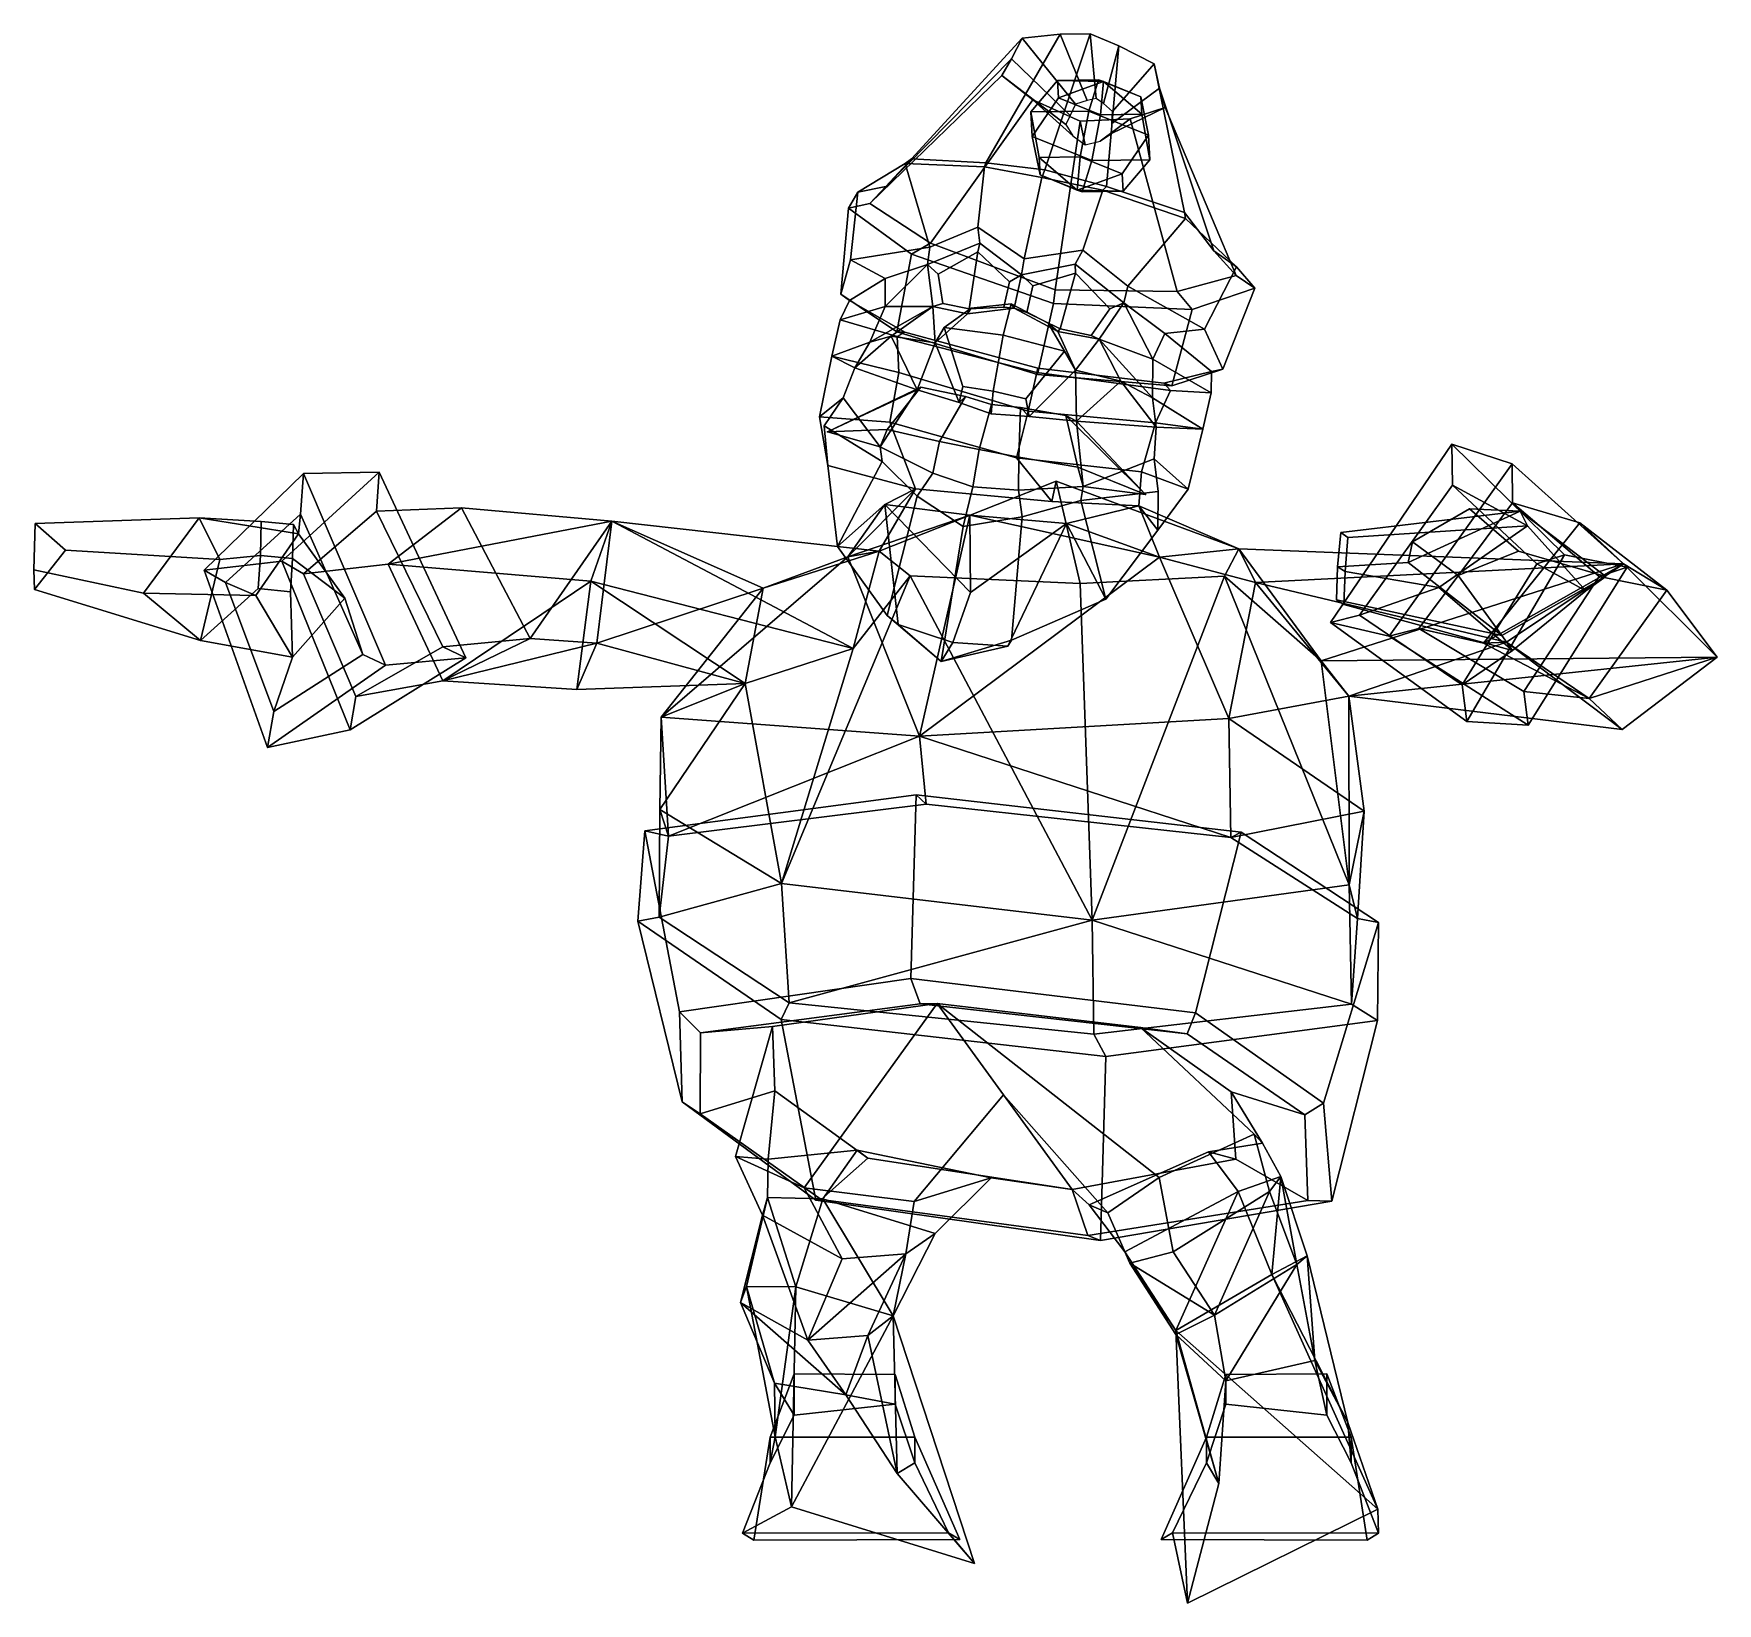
# Model space of a CAD drawing. Extents: x -351 to 198, y -174 to 338.
import ezdxf

# ---------------------------------------------------------------- set-up
doc = ezdxf.new("R2010")
doc.units = 0

msp = doc.modelspace()

# ---------------------------------------------------------------- linework, layer by layer
for p in [(-92.332016, 208.155029, 51.375587), (11.2476, 187.804565, 62.014336)]:
    msp.add_point(p)
for points in [[(-73.337433, 288.187195, -1.722716), (-64.966446, 297.141205, 25.870998), (-28.865824, 336.539856, -15.606286), (-32.373615, 329.734467, -21.731676)], [(-64.966446, 297.141205, 25.870998), (-40.799061, 295.909302, 41.114895), (-16.576694, 337.763367, -11.544772), (-28.865824, 336.539856, -15.606286)], [(-21.554714, 293.559174, 50.554615), (-6.751785, 337.955994, -8.901928), (-16.576694, 337.763367, -11.544772), (-40.799061, 295.909302, 41.114895)], [(-11.539019, 315.007568, -68.133652), (-13.214266, 311.287384, -66.577103), (-32.373615, 329.734467, -21.731676), (-28.865824, 336.539856, -15.606286)], [(-7.76163, 316.230957, -68.58477), (-11.539019, 315.007568, -68.133652), (-28.865824, 336.539856, -15.606286), (-16.576694, 337.763367, -11.544772)], [(-21.554714, 293.559174, 50.554615), (-1.385001, 288.165558, 45.163143), (2.596991, 333.994934, -9.574998), (-6.751785, 337.955994, -8.901928)], [(-4.814329, 316.798859, -68.771706), (-7.76163, 316.230957, -68.58477), (-16.576694, 337.763367, -11.544772), (-6.751785, 337.955994, -8.901928)], [(-4.814329, 316.798859, -68.771706), (-6.751785, 337.955994, -8.901928), (2.596991, 333.994934, -9.574998), (-2.393108, 315.175293, -68.033081)], [(-78.601654, 282.574646, -24.987961), (-73.337433, 288.187195, -1.722716), (-32.373615, 329.734467, -21.731676), (-35.49361, 324.302002, -26.702517)], [(-13.214266, 311.287384, -66.577103), (-14.646918, 308.30249, -65.329887), (-35.49361, 324.302002, -26.702517), (-32.373615, 329.734467, -21.731676)], [(-2.393108, 315.175293, -68.033081), (2.596991, 333.994934, -9.574998), (14.070262, 328.101105, -11.195322), (0.482838, 312.643646, -66.898247)], [(23.964121, 279.668854, 35.005131), (14.070262, 328.101105, -11.195322), (2.596991, 333.994934, -9.574998), (-1.385001, 288.165558, 45.163143)], [(-58.81675, 269.690796, -42.998783), (-78.601654, 282.574646, -24.987961), (-35.49361, 324.302002, -26.702517), (-25.482622, 316.424652, -30.219833)], [(-14.646918, 308.30249, -65.329887), (-12.390406, 304.665619, -63.734879), (-25.482622, 316.424652, -30.219833), (-35.49361, 324.302002, -26.702517)], [(0.482838, 312.643646, -66.898247), (14.070262, 328.101105, -11.195322), (15.897648, 320.247101, -16.772612), (0.30141, 308.6297, -65.188194)], [(33.599976, 267.177002, 9.260915), (15.897648, 320.247101, -16.772612), (14.070262, 328.101105, -11.195322), (23.964121, 279.668854, 35.005131)], [(-7.137309, 312.737427, -53.837887), (-3.98502, 322.908691, -65.048035), (-17.375668, 322.719574, -73.477608), (-26.074564, 312.470001, -65.759079)], [(-26.074564, 312.470001, -65.759079), (-17.375668, 322.719574, -73.477608), (-17.051886, 317.011505, -87.551338), (-25.616665, 304.397522, -85.662422)], [(-3.98502, 322.908691, -65.048035), (-2.411069, 322.393036, -81.350502), (-17.375668, 322.719574, -73.477608)], [(-17.375668, 322.719574, -73.477608), (-2.411069, 322.393036, -81.350502), (-17.051886, 317.011505, -87.551338)], [(-2.411069, 322.393036, -81.350502), (-3.337455, 311.492523, -93.195557), (-17.051886, 317.011505, -87.551338)], [(-7.137309, 312.737427, -53.837887), (12.257839, 304.932434, -61.81992), (9.729441, 317.389709, -70.6922), (-3.98502, 322.908691, -65.048035)], [(-3.98502, 322.908691, -65.048035), (9.729441, 317.389709, -70.6922), (-2.411069, 322.393036, -81.350502)], [(-2.411069, 322.393036, -81.350502), (10.053223, 311.681641, -84.76593), (-3.337455, 311.492523, -93.195557)], [(9.729441, 317.389709, -70.6922), (10.053223, 311.681641, -84.76593), (-2.411069, 322.393036, -81.350502)], [(0.30141, 308.6297, -65.188194), (15.897648, 320.247101, -16.772612), (17.662165, 313.854645, -21.24165), (0.236393, 305.375885, -63.80043)], [(40.824158, 259.11084, -12.721636), (17.662165, 313.854645, -21.24165), (15.897648, 320.247101, -16.772612), (33.599976, 267.177002, 9.260915)], [(-18.161835, 254.440002, -57.308323), (-58.81675, 269.690796, -42.998783), (-25.482622, 316.424652, -30.219833), (-10.024564, 309.405151, -31.694242)], [(-17.051886, 317.011505, -87.551338), (-3.337455, 311.492523, -93.195557), (-6.221514, 296.592529, -93.644485), (-25.616665, 304.397522, -85.662422)], [(-12.390406, 304.665619, -63.734879), (-8.430415, 301.735718, -62.409641), (-10.024564, 309.405151, -31.694242), (-25.482622, 316.424652, -30.219833)], [(0.236393, 305.375885, -63.80043), (17.662165, 313.854645, -21.24165), (6.326144, 310.172882, -26.952015), (-3.484134, 302.914337, -62.819641)], [(21.594046, 253.892334, -34.739723), (6.326144, 310.172882, -26.952015), (17.662165, 313.854645, -21.24165), (40.824158, 259.11084, -12.721636)], [(12.257839, 304.932434, -61.81992), (12.715738, 296.859955, -81.723259), (10.053223, 311.681641, -84.76593), (9.729441, 317.389709, -70.6922)], [(-7.137309, 312.737427, -53.837887), (-26.074564, 312.470001, -65.759079), (-23.412016, 297.648315, -62.716351), (-10.021367, 297.837433, -54.286781)], [(-26.074564, 312.470001, -65.759079), (-25.616665, 304.397522, -85.662422), (-23.088234, 291.940247, -76.790085), (-23.412016, 297.648315, -62.716351)], [(-18.161835, 254.440002, -57.308323), (-10.024564, 309.405151, -31.694242), (6.326144, 310.172882, -26.952015), (21.594046, 253.892334, -34.739723)], [(-3.484134, 302.914337, -62.819641), (6.326144, 310.172882, -26.952015), (-10.024564, 309.405151, -31.694242), (-8.430415, 301.735718, -62.409641)], [(-7.137309, 312.737427, -53.837887), (-10.021367, 297.837433, -54.286781), (3.693092, 292.318481, -59.930943), (12.257839, 304.932434, -61.81992)], [(10.053223, 311.681641, -84.76593), (12.715738, 296.859955, -81.723259), (-6.221514, 296.592529, -93.644485), (-3.337455, 311.492523, -93.195557)], [(-23.088234, 291.940247, -76.790085), (-25.616665, 304.397522, -85.662422), (-6.221514, 296.592529, -93.644485), (-9.373802, 286.421265, -82.434303)], [(12.257839, 304.932434, -61.81992), (3.693092, 292.318481, -59.930943), (4.016874, 286.610382, -74.004677), (12.715738, 296.859955, -81.723259)], [(-67.058762, 295.641266, 30.734688), (-64.966446, 297.141205, 25.870998), (-73.337433, 288.187195, -1.722716), (-82.500626, 286.261871, -0.611855)], [(-41.204933, 294.531067, 46.383873), (-40.799061, 295.909302, 41.114895), (-64.966446, 297.141205, 25.870998), (-67.058762, 295.641266, 30.734688)], [(-10.021367, 297.837433, -54.286781), (-23.412016, 297.648315, -62.716351), (-10.947765, 286.93692, -66.131783)], [(-23.412016, 297.648315, -62.716351), (-23.088234, 291.940247, -76.790085), (-10.947765, 286.93692, -66.131783)], [(-10.021367, 297.837433, -54.286781), (-10.947765, 286.93692, -66.131783), (3.693092, 292.318481, -59.930943)], [(4.016874, 286.610382, -74.004677), (-9.373802, 286.421265, -82.434303), (-6.221514, 296.592529, -93.644485), (12.715738, 296.859955, -81.723259)], [(-59.057095, 268.358337, 42.116951), (-67.058762, 295.641266, 30.734688), (-82.500626, 286.261871, -0.611855), (-84.882195, 264.282776, 21.701817)], [(-43.344635, 274.932953, 53.702892), (-41.204933, 294.531067, 46.383873), (-67.058762, 295.641266, 30.734688), (-59.057095, 268.358337, 42.116951)], [(-28.311352, 264.527893, 60.804852), (-22.466852, 291.036957, 54.610619), (-41.204933, 294.531067, 46.383873), (-43.344635, 274.932953, 53.702892)], [(-22.466852, 291.036957, 54.610619), (-21.554714, 293.559174, 50.554615), (-40.799061, 295.909302, 41.114895), (-41.204933, 294.531067, 46.383873)], [(-28.311352, 264.527893, 60.804852), (-9.160269, 267.446655, 57.40926), (-2.565011, 286.939423, 50.352612), (-22.466852, 291.036957, 54.610619)], [(-10.947765, 286.93692, -66.131783), (-23.088234, 291.940247, -76.790085), (-9.373802, 286.421265, -82.434303)], [(-22.466852, 291.036957, 54.610619), (-2.565011, 286.939423, 50.352612), (-1.385001, 288.165558, 45.163143), (-21.554714, 293.559174, 50.554615)], [(3.693092, 292.318481, -59.930943), (-10.947765, 286.93692, -66.131783), (4.016874, 286.610382, -74.004677)], [(-84.882195, 264.282776, 21.701817), (-82.500626, 286.261871, -0.611855), (-85.569832, 281.059692, -26.719252), (-88.05323, 253.085754, -15.367043)], [(-82.500626, 286.261871, -0.611855), (-73.337433, 288.187195, -1.722716), (-78.601654, 282.574646, -24.987961), (-85.569832, 281.059692, -26.719252)], [(-10.947765, 286.93692, -66.131783), (-9.373802, 286.421265, -82.434303), (4.016874, 286.610382, -74.004677)], [(-9.160269, 267.446655, 57.40926), (5.515789, 255.67157, 48.749294), (24.346308, 277.682739, 40.122978), (-2.565011, 286.939423, 50.352612)], [(-2.565011, 286.939423, 50.352612), (24.346308, 277.682739, 40.122978), (23.964121, 279.668854, 35.005131), (-1.385001, 288.165558, 45.163143)], [(-88.05323, 253.085754, -15.367043), (-85.569832, 281.059692, -26.719252), (-64.954819, 266.064514, -46.416515), (-69.766449, 240.778412, -38.83107)], [(-85.569832, 281.059692, -26.719252), (-78.601654, 282.574646, -24.987961), (-58.81675, 269.690796, -42.998783), (-64.954819, 266.064514, -46.416515)], [(-43.344635, 274.932953, 53.702892), (-59.057095, 268.358337, 42.116951), (-59.782196, 262.750885, 41.427963), (-42.729572, 269.723694, 53.707825)], [(-28.311352, 264.527893, 60.804852), (-43.344635, 274.932953, 53.702892), (-42.729572, 269.723694, 53.707825), (-29.107969, 259.404907, 58.76125)], [(5.515789, 255.67157, 48.749294), (30.523535, 241.608826, 33.555237), (40.966003, 262.00415, 12.069506), (24.346308, 277.682739, 40.122978)], [(24.346308, 277.682739, 40.122978), (40.966003, 262.00415, 12.069506), (33.599976, 267.177002, 9.260915), (23.964121, 279.668854, 35.005131)], [(-64.954819, 266.064514, -46.416515), (-58.81675, 269.690796, -42.998783), (-18.161835, 254.440002, -57.308323), (-18.648983, 250.025208, -61.010292)], [(-43.338749, 266.886688, 51.578842), (-42.729572, 269.723694, 53.707825), (-59.782196, 262.750885, 41.427963), (-56.254013, 259.586243, 41.925453)], [(-43.338749, 266.886688, 51.578842), (-33.011738, 257.067657, 55.828167), (-29.107969, 259.404907, 58.76125), (-42.729572, 269.723694, 53.707825)], [(-84.882195, 264.282776, 21.701817), (-88.05323, 253.085754, -15.367043), (-85.17852, 250.972717, -13.771101), (-73.615959, 258.159851, 24.056665)], [(-73.615959, 258.159851, 24.056665), (-59.782196, 262.750885, 41.427963), (-59.057095, 268.358337, 42.116951), (-84.882195, 264.282776, 21.701817)], [(-69.766449, 240.778412, -38.83107), (-64.954819, 266.064514, -46.416515), (-18.648983, 250.025208, -61.010292), (-23.944118, 226.889465, -53.711967)], [(-46.201881, 248.304199, 53.057621), (-43.338749, 266.886688, 51.578842), (-56.254013, 259.586243, 41.925453), (-54.73737, 249.97052, 46.882824)], [(-33.011738, 257.067657, 55.828167), (-43.338749, 266.886688, 51.578842), (-46.201881, 248.304199, 53.057621), (-34.880215, 248.785004, 58.176235)], [(-28.311352, 264.527893, 60.804852), (-29.107969, 259.404907, 58.76125), (-11.667552, 262.843323, 57.057045), (-9.160269, 267.446655, 57.40926)], [(-9.160269, 267.446655, 57.40926), (-11.667552, 262.843323, 57.057045), (4.207668, 250.17868, 48.000416), (5.515789, 255.67157, 48.749294)], [(40.966003, 262.00415, 12.069506), (46.911026, 255.030945, -13.112033), (40.824158, 259.11084, -12.721636), (33.599976, 267.177002, 9.260915)], [(-73.615959, 258.159851, 24.056665), (-85.17852, 250.972717, -13.771101), (-88.215004, 244.650238, -11.605642), (-73.562584, 249.047058, 26.17366)], [(-73.562584, 249.047058, 26.17366), (-59.782196, 262.750885, 41.427963), (-73.615959, 258.159851, 24.056665)], [(-57.994396, 249.013092, 47.89732), (-59.782196, 262.750885, 41.427963), (-73.562584, 249.047058, 26.17366)], [(-54.73737, 249.97052, 46.882824), (-56.254013, 259.586243, 41.925453), (-59.782196, 262.750885, 41.427963), (-57.994396, 249.013092, 47.89732)], [(-34.880215, 248.785004, 58.176235), (-31.567245, 248.469666, 61.787308), (-29.107969, 259.404907, 58.76125), (-33.011738, 257.067657, 55.828167)], [(-27.366165, 247.117737, 59.378494), (-25.407772, 255.72113, 56.768532), (-29.107969, 259.404907, 58.76125), (-31.567245, 248.469666, 61.787308)], [(-11.478215, 259.919922, 54.777809), (-11.667552, 262.843323, 57.057045), (-29.107969, 259.404907, 58.76125), (-25.407772, 255.72113, 56.768532)], [(-25.407772, 255.72113, 56.768532), (-27.366165, 247.117737, 59.378494), (-16.504278, 241.76535, 55.587177), (-11.478215, 259.919922, 54.777809)], [(-16.504278, 241.76535, 55.587177), (-6.3747, 239.609741, 50.11594), (-0.323321, 248.264038, 45.128464), (-11.478215, 259.919922, 54.777809)], [(-11.478215, 259.919922, 54.777809), (-0.323321, 248.264038, 45.128464), (4.207668, 250.17868, 48.000416), (-11.667552, 262.843323, 57.057045)], [(46.911026, 255.030945, -13.112033), (26.468023, 248.102509, -37.026398), (21.594046, 253.892334, -34.739723), (40.824158, 259.11084, -12.721636)], [(30.523535, 241.608826, 33.555237), (36.461784, 228.62207, -2.578003), (46.911026, 255.030945, -13.112033), (40.966003, 262.00415, 12.069506)], [(-88.05323, 253.085754, -15.367043), (-69.766449, 240.778412, -38.83107), (-67.170944, 240.654358, -38.030628), (-85.17852, 250.972717, -13.771101)], [(26.468023, 248.102509, -37.026398), (-18.648983, 250.025208, -61.010292), (-18.161835, 254.440002, -57.308323), (21.594046, 253.892334, -34.739723)], [(17.558573, 240.246643, 33.42128), (30.523535, 241.608826, 33.555237), (5.515789, 255.67157, 48.749294), (4.207668, 250.17868, 48.000416)], [(36.461784, 228.62207, -2.578003), (19.873087, 223.166779, -29.624117), (26.468023, 248.102509, -37.026398), (46.911026, 255.030945, -13.112033)], [(-73.562584, 249.047058, 26.17366), (-88.215004, 244.650238, -11.605642), (-91.002823, 232.852173, -7.252886), (-78.59024, 237.362915, 27.933754)], [(-88.215004, 244.650238, -11.605642), (-85.17852, 250.972717, -13.771101), (-67.170944, 240.654358, -38.030628), (-69.631371, 239.211029, -40.359512)], [(-78.59024, 237.362915, 27.933754), (-57.994396, 249.013092, 47.89732), (-73.562584, 249.047058, 26.17366)], [(-71.642654, 239.371887, 52.168518), (-57.994396, 249.013092, 47.89732), (-78.59024, 237.362915, 27.933754)], [(-71.642654, 239.371887, 52.168518), (-57.23756, 237.233643, 56.673512), (-57.994396, 249.013092, 47.89732)], [(-46.201881, 248.304199, 53.057621), (-54.73737, 249.97052, 46.882824), (-57.994396, 249.013092, 47.89732), (-46.746819, 246.693665, 55.617031)], [(-57.23756, 237.233643, 56.673512), (-46.746819, 246.693665, 55.617031), (-57.994396, 249.013092, 47.89732)], [(-54.375057, 242.194031, 74.076286), (-45.546352, 248.512146, 72.190224), (-46.746819, 246.693665, 55.617031), (-57.23756, 237.233643, 56.673512)], [(-35.139507, 239.746216, 82.508812), (-32.520569, 249.898438, 76.430428), (-45.546352, 248.512146, 72.190224), (-54.375057, 242.194031, 74.076286)], [(-32.520569, 249.898438, 76.430428), (-31.567245, 248.469666, 61.787308), (-46.746819, 246.693665, 55.617031), (-45.546352, 248.512146, 72.190224)], [(-46.201881, 248.304199, 53.057621), (-46.746819, 246.693665, 55.617031), (-31.567245, 248.469666, 61.787308), (-34.880215, 248.785004, 58.176235)], [(-35.139507, 239.746216, 82.508812), (-15.138388, 234.485138, 78.106316), (-20.40424, 243.572449, 74.772591), (-32.520569, 249.898438, 76.430428)], [(-32.520569, 249.898438, 76.430428), (-20.40424, 243.572449, 74.772591), (-17.266975, 240.901733, 58.644932), (-31.567245, 248.469666, 61.787308)], [(-16.504278, 241.76535, 55.587177), (-27.366165, 247.117737, 59.378494), (-31.567245, 248.469666, 61.787308), (-17.266975, 240.901733, 58.644932)], [(19.873087, 223.166779, -29.624117), (-23.944118, 226.889465, -53.711967), (-18.648983, 250.025208, -61.010292), (26.468023, 248.102509, -37.026398)], [(-6.3747, 239.609741, 50.11594), (-3.824587, 238.370239, 53.461147), (4.207668, 250.17868, 48.000416), (-0.323321, 248.264038, 45.128464)], [(-3.824587, 238.370239, 53.461147), (13.682634, 231.905823, 35.134689), (4.207668, 250.17868, 48.000416)], [(13.682634, 231.905823, 35.134689), (17.558573, 240.246643, 33.42128), (4.207668, 250.17868, 48.000416)], [(-91.002823, 232.852173, -7.252886), (-88.215004, 244.650238, -11.605642), (-69.631371, 239.211029, -40.359512), (-69.128296, 227.55481, -39.632389)], [(-48.205795, 222.982666, 73.133812), (-54.375057, 242.194031, 74.076286), (-57.23756, 237.233643, 56.673512), (-49.473991, 217.721283, 60.66671)], [(-38.416565, 221.493469, 79.499481), (-35.139507, 239.746216, 82.508812), (-54.375057, 242.194031, 74.076286), (-48.205795, 222.982666, 73.133812)], [(-15.138388, 234.485138, 78.106316), (-11.509142, 228.249298, 61.370316), (-17.266975, 240.901733, 58.644932), (-20.40424, 243.572449, 74.772591)], [(-16.504278, 241.76535, 55.587177), (-17.266975, 240.901733, 58.644932), (-3.824587, 238.370239, 53.461147), (-6.3747, 239.609741, 50.11594)], [(30.523535, 241.608826, 33.555237), (17.558573, 240.246643, 33.42128), (32.752552, 227.802612, -1.658302), (36.461784, 228.62207, -2.578003)], [(-78.59024, 237.362915, 27.933754), (-91.002823, 232.852173, -7.252886), (-83.501984, 229.035034, 28.634592)], [(-83.501984, 229.035034, 28.634592), (-71.642654, 239.371887, 52.168518), (-78.59024, 237.362915, 27.933754)], [(-63.136372, 221.876892, 52.836662), (-71.642654, 239.371887, 52.168518), (-83.501984, 229.035034, 28.634592)], [(-63.136372, 221.876892, 52.836662), (-57.23756, 237.233643, 56.673512), (-71.642654, 239.371887, 52.168518)], [(-69.766449, 240.778412, -38.83107), (-23.944118, 226.889465, -53.711967), (-23.835596, 228.946472, -50.833748), (-67.170944, 240.654358, -38.030628)], [(-69.631371, 239.211029, -40.359512), (-67.170944, 240.654358, -38.030628), (-23.835596, 228.946472, -50.833748), (-24.119585, 227.494934, -50.845413)], [(-69.128296, 227.55481, -39.632389), (-69.631371, 239.211029, -40.359512), (-24.119585, 227.494934, -50.845413), (-26.974684, 214.922546, -47.097301)], [(-49.473991, 217.721283, 60.66671), (-57.23756, 237.233643, 56.673512), (-63.136372, 221.876892, 52.836662)], [(-38.416565, 221.493469, 79.499481), (-27.740402, 218.961792, 75.235832), (-15.138388, 234.485138, 78.106316), (-35.139507, 239.746216, 82.508812)], [(-11.509142, 228.249298, 61.370316), (-3.824587, 238.370239, 53.461147), (-17.266975, 240.901733, 58.644932)], [(3.229159, 224.661682, 59.858662), (-3.824587, 238.370239, 53.461147), (-11.509142, 228.249298, 61.370316)], [(3.229159, 224.661682, 59.858662), (13.518476, 219.266144, 37.394318), (-3.824587, 238.370239, 53.461147)], [(13.518476, 219.266144, 37.394318), (13.682634, 231.905823, 35.134689), (-3.824587, 238.370239, 53.461147)], [(17.558573, 240.246643, 33.42128), (13.682634, 231.905823, 35.134689), (32.712532, 220.891388, 0.814925), (32.752552, 227.802612, -1.658302)], [(-87.286957, 219.259857, 30.452129), (-83.501984, 229.035034, 28.634592), (-91.002823, 232.852173, -7.252886), (-94.944427, 213.064117, -2.290072)], [(-94.944427, 213.064117, -2.290072), (-91.002823, 232.852173, -7.252886), (-69.128296, 227.55481, -39.632389), (-72.106094, 211.297791, -33.673767)], [(-27.740402, 218.961792, 75.235832), (-26.635212, 213.234131, 63.012501), (-11.509142, 228.249298, 61.370316), (-15.138388, 234.485138, 78.106316)], [(13.682634, 231.905823, 35.134689), (13.518476, 219.266144, 37.394318), (29.968102, 209.084808, 5.172138), (32.712532, 220.891388, 0.814925)], [(-87.286957, 219.259857, 30.452129), (-75.165665, 203.336975, 62.182903), (-63.136372, 221.876892, 52.836662), (-83.501984, 229.035034, 28.634592)], [(-72.106094, 211.297791, -33.673767), (-69.128296, 227.55481, -39.632389), (-26.974684, 214.922546, -47.097301), (-30.715849, 199.693848, -39.803398)], [(14.498931, 211.124451, -31.042969), (-26.974684, 214.922546, -47.097301), (-24.119585, 227.494934, -50.845413), (19.462881, 221.706512, -31.208567)], [(-26.635212, 213.234131, 63.012501), (-11.163411, 211.66571, 58.174847), (-11.509142, 228.249298, 61.370316)], [(19.462881, 221.706512, -31.208567), (-24.119585, 227.494934, -50.845413), (-23.835596, 228.946472, -50.833748), (17.317574, 224.054749, -29.352743)], [(19.873087, 223.166779, -29.624117), (17.317574, 224.054749, -29.352743), (-23.835596, 228.946472, -50.833748), (-23.944118, 226.889465, -53.711967)], [(-11.163411, 211.66571, 58.174847), (3.229159, 224.661682, 59.858662), (-11.509142, 228.249298, 61.370316)], [(36.461784, 228.62207, -2.578003), (32.752552, 227.802612, -1.658302), (17.317574, 224.054749, -29.352743), (19.873087, 223.166779, -29.624117)], [(32.712532, 220.891388, 0.814925), (19.462881, 221.706512, -31.208567), (17.317574, 224.054749, -29.352743), (32.752552, 227.802612, -1.658302)], [(-72.965332, 208.917908, 71.750648), (-61.97192, 222.786316, 67.309547), (-92.332016, 208.155029, 51.375587)], [(-61.97192, 222.786316, 67.309547), (-63.136372, 221.876892, 52.836662), (-92.332016, 208.155029, 51.375587)], [(-92.332016, 208.155029, 51.375587), (-63.136372, 221.876892, 52.836662), (-75.165665, 203.336975, 62.182903)], [(-47.394661, 219.690125, 68.973274), (-61.97192, 222.786316, 67.309547), (-72.965332, 208.917908, 71.750648), (-55.825413, 204.988739, 82.640457)], [(-61.97192, 222.786316, 67.309547), (-47.394661, 219.690125, 68.973274), (-49.473991, 217.721283, 60.66671), (-63.136372, 221.876892, 52.836662)], [(-55.825413, 204.988739, 82.640457), (-42.972645, 202.389648, 84.686394), (-38.861523, 217.141296, 72.878059), (-47.394661, 219.690125, 68.973274)], [(-38.416565, 221.493469, 79.499481), (-48.205795, 222.982666, 73.133812), (-49.473991, 217.721283, 60.66671), (-38.993591, 214.032593, 68.217346)], [(-38.861523, 217.141296, 72.878059), (-38.993591, 214.032593, 68.217346), (-49.473991, 217.721283, 60.66671), (-47.394661, 219.690125, 68.973274)], [(-38.416565, 221.493469, 79.499481), (-38.993591, 214.032593, 68.217346), (-26.635212, 213.234131, 63.012501), (-27.740402, 218.961792, 75.235832)], [(-11.163411, 211.66571, 58.174847), (14.713707, 209.738403, 38.722408), (3.229159, 224.661682, 59.858662)], [(14.713707, 209.738403, 38.722408), (13.518476, 219.266144, 37.394318), (3.229159, 224.661682, 59.858662)], [(29.968102, 209.084808, 5.172138), (14.498931, 211.124451, -31.042969), (19.462881, 221.706512, -31.208567), (32.712532, 220.891388, 0.814925)], [(-92.213234, 197.228546, 5.205746), (-93.440331, 210.169464, 35.097988), (-87.286957, 219.259857, 30.452129), (-94.944427, 213.064117, -2.290072)], [(-87.286957, 219.259857, 30.452129), (-93.440331, 210.169464, 35.097988), (-74.540833, 198.488922, 53.775505), (-75.165665, 203.336975, 62.182903)], [(-29.950098, 199.904968, 85.298134), (-29.40873, 216.156372, 70.820625), (-38.861523, 217.141296, 72.878059), (-42.972645, 202.389648, 84.686394)], [(-38.861523, 217.141296, 72.878059), (-29.40873, 216.156372, 70.820625), (-26.635212, 213.234131, 63.012501), (-38.993591, 214.032593, 68.217346)], [(9.942212, 195.177643, -25.246519), (-30.715849, 199.693848, -39.803398), (-26.974684, 214.922546, -47.097301), (14.498931, 211.124451, -31.042969)], [(-29.40873, 216.156372, 70.820625), (-29.950098, 199.904968, 85.298134), (-10.812312, 196.706573, 78.134438), (-14.711915, 213.501068, 72.163658)], [(-14.711915, 213.501068, 72.163658), (-11.163411, 211.66571, 58.174847), (-26.635212, 213.234131, 63.012501), (-29.40873, 216.156372, 70.820625)], [(13.518476, 219.266144, 37.394318), (14.713707, 209.738403, 38.722408), (29.968102, 209.084808, 5.172138)], [(-92.213234, 197.228546, 5.205746), (-94.944427, 213.064117, -2.290072), (-72.106094, 211.297791, -33.673767), (-63.709908, 189.591553, -0.453029)], [(-74.540833, 198.488922, 53.775505), (-93.440331, 210.169464, 35.097988), (-92.213234, 197.228546, 5.205746), (-89.113091, 170.867218, 27.117786)], [(-75.165665, 203.336975, 62.182903), (-72.965332, 208.917908, 71.750648), (-92.332016, 208.155029, 51.375587)], [(-55.825413, 204.988739, 82.640457), (-72.965332, 208.917908, 71.750648), (-75.165665, 203.336975, 62.182903), (-58.029278, 194.669617, 74.169113)], [(-63.709908, 189.591553, -0.453029), (-72.106094, 211.297791, -33.673767), (-30.715849, 199.693848, -39.803398), (-19.194529, 185.507202, -12.87962)], [(-10.812312, 196.706573, 78.134438), (11.2476, 187.804565, 62.014336), (-14.711915, 213.501068, 72.163658)], [(-14.711915, 213.501068, 72.163658), (11.2476, 187.804565, 62.014336), (-11.163411, 211.66571, 58.174847)], [(14.127034, 199.334869, 40.868446), (14.713707, 209.738403, 38.722408), (-11.163411, 211.66571, 58.174847), (-9.035049, 190.344177, 68.975235)], [(11.2476, 187.804565, 62.014336), (-9.035049, 190.344177, 68.975235), (-11.163411, 211.66571, 58.174847)], [(25.157372, 189.467529, 10.045683), (9.942212, 195.177643, -25.246519), (14.498931, 211.124451, -31.042969), (29.968102, 209.084808, 5.172138)], [(14.127034, 199.334869, 40.868446), (25.157372, 189.467529, 10.045683), (29.968102, 209.084808, 5.172138), (14.713707, 209.738403, 38.722408)], [(-63.151985, 187.209045, 77.400642), (-58.029278, 194.669617, 74.169113), (-75.165665, 203.336975, 62.182903), (-74.540833, 198.488922, 53.775505)], [(-42.972645, 202.389648, 84.686394), (-55.825413, 204.988739, 82.640457), (-58.029278, 194.669617, 74.169113), (-45.03968, 190.234344, 81.559746)], [(90.743988, 141.639343, 83.055946), (71.595673, 146.020691, 109.728165), (111.204132, 204.153748, 129.150711), (130.846451, 197.810608, 104.182579)], [(71.595673, 146.020691, 109.728165), (81.092918, 148.472412, 116.532036), (111.406883, 190.75238, 131.528458), (111.204132, 204.153748, 129.150711)], [(147.900528, 168.058228, 164.005249), (168.295547, 164.036926, 138.219833), (130.846451, 197.810608, 104.182579), (111.204132, 204.153748, 129.150711)], [(147.900528, 168.058228, 164.005249), (111.204132, 204.153748, 129.150711), (111.406883, 190.75238, 131.528458), (138.899628, 165.167542, 157.651031)], [(-72.912773, 148.276123, 65.5578), (-63.151985, 187.209045, 77.400642), (-74.540833, 198.488922, 53.775505), (-89.113091, 170.867218, 27.117786)], [(-42.972645, 202.389648, 84.686394), (-45.03968, 190.234344, 81.559746), (-30.158932, 189.193848, 77.031693), (-29.950098, 199.904968, 85.298134)], [(9.160627, 184.089233, 9.26237), (-19.194529, 185.507202, -12.87962), (-30.715849, 199.693848, -39.803398), (9.942212, 195.177643, -25.246519)], [(-29.950098, 199.904968, 85.298134), (-30.158932, 189.193848, 77.031693), (-9.035049, 190.344177, 68.975235), (-10.812312, 196.706573, 78.134438)], [(14.127034, 199.334869, 40.868446), (-9.035049, 190.344177, 68.975235), (-9.770946, 185.763489, 60.428074), (15.389546, 188.787476, 46.275993)], [(15.283432, 176.10849, 16.246817), (25.157372, 189.467529, 10.045683), (14.127034, 199.334869, 40.868446), (15.389546, 188.787476, 46.275993)], [(90.743988, 141.639343, 83.055946), (130.846451, 197.810608, 104.182579), (130.975677, 185.00119, 106.40625), (100.412239, 144.09552, 89.98893)], [(168.295547, 164.036926, 138.219833), (159.163422, 161.063416, 131.779755), (130.975677, 185.00119, 106.40625), (130.846451, 197.810608, 104.182579)], [(-295.563629, 163.053711, -16.238071), (-263.1987, 194.577332, 26.459965), (-238.47348, 195.015076, 5.533063), (-270.290222, 165.990967, -37.442844)], [(-295.563629, 163.053711, -16.238071), (-288.613892, 159.114105, -8.118397), (-264.208466, 181.312958, 23.574038), (-263.1987, 194.577332, 26.459965)], [(-270.290222, 165.990967, -37.442844), (-238.47348, 195.015076, 5.533063), (-239.387436, 182.328888, 2.83702), (-263.24176, 161.953613, -29.212948)], [(-236.491028, 132.103546, 53.091606), (-263.1987, 194.577332, 26.459965), (-264.208466, 181.312958, 23.574038), (-243.861908, 135.667023, 44.404083)], [(-210.252457, 134.535156, 33.019573), (-238.47348, 195.015076, 5.533063), (-263.1987, 194.577332, 26.459965), (-236.491028, 132.103546, 53.091606)], [(-210.252457, 134.535156, 33.019573), (-217.758591, 138.123444, 24.167669), (-239.387436, 182.328888, 2.83702), (-238.47348, 195.015076, 5.533063)], [(-89.113091, 170.867218, 27.117786), (-92.213234, 197.228546, 5.205746), (-63.709908, 189.591553, -0.453029), (-73.662094, 184.539337, 19.360289)], [(-17.878042, 192.131409, -15.703749), (-9.990232, 158.708221, -60.772663), (-65.445015, 161.279907, -65.890991), (-75.480362, 169.343262, -20.24596)], [(-17.878042, 192.131409, -15.703749), (-75.480362, 169.343262, -20.24596), (-63.709908, 189.591553, -0.453029), (-19.194529, 185.507202, -12.87962)], [(-48.121227, 177.341003, 86.898735), (-45.03968, 190.234344, 81.559746), (-58.029278, 194.669617, 74.169113), (-63.151985, 187.209045, 77.400642)], [(-19.194529, 185.507202, -12.87962), (9.160627, 184.089233, 9.26237), (41.68211, 170.07428, -8.356922), (-17.878042, 192.131409, -15.703749)], [(-17.878042, 192.131409, -15.703749), (41.68211, 170.07428, -8.356922), (36.990139, 161.127869, -45.611256), (-9.990232, 158.708221, -60.772663)], [(-9.035049, 190.344177, 68.975235), (11.2476, 187.804565, 62.014336), (-10.812312, 196.706573, 78.134438)], [(15.283432, 176.10849, 16.246817), (9.160627, 184.089233, 9.26237), (9.942212, 195.177643, -25.246519), (25.157372, 189.467529, 10.045683)], [(-75.480362, 169.343262, -20.24596), (-85.763519, 167.474548, 22.687311), (-63.709908, 189.591553, -0.453029)], [(-85.763519, 167.474548, 22.687311), (-73.662094, 184.539337, 19.360289), (-63.709908, 189.591553, -0.453029)], [(-55.336864, 133.321014, 72.946465), (-48.121227, 177.341003, 86.898735), (-63.151985, 187.209045, 77.400642), (-72.912773, 148.276123, 65.5578)], [(-48.121227, 177.341003, 86.898735), (-28.943178, 180.487976, 80.914261), (-30.158932, 189.193848, 77.031693), (-45.03968, 190.234344, 81.559746)], [(-28.943178, 180.487976, 80.914261), (-9.770946, 185.763489, 60.428074), (-9.035049, 190.344177, 68.975235), (-30.158932, 189.193848, 77.031693)], [(-9.770946, 185.763489, 60.428074), (-1.689813, 153.69104, 36.097103), (15.283432, 176.10849, 16.246817), (15.389546, 188.787476, 46.275993)], [(106.866028, 157.435303, 131.741776), (135.783508, 177.515656, 133.355606), (111.406883, 190.75238, 131.528458), (81.092918, 148.472412, 116.532036)], [(154.790955, 156.411499, 141.032303), (138.899628, 165.167542, 157.651031), (111.406883, 190.75238, 131.528458), (135.783508, 177.515656, 133.355606)], [(-278.765564, 154.863922, -8.927824), (-264.813171, 174.907654, 6.1992), (-264.208466, 181.312958, 23.574038), (-288.613892, 159.114105, -8.118397)], [(-249.726486, 154.024292, 28.83296), (-243.861908, 135.667023, 44.404083), (-264.208466, 181.312958, 23.574038), (-264.813171, 174.907654, 6.1992)], [(-263.24176, 161.953613, -29.212948), (-239.387436, 182.328888, 2.83702), (-211.654526, 183.463959, -20.332863), (-235.57132, 165.050293, -52.218338)], [(-211.654526, 183.463959, -20.332863), (-239.387436, 182.328888, 2.83702), (-217.758591, 138.123444, 24.167669), (-189.290756, 140.802307, 2.098153)], [(-235.57132, 165.050293, -52.218338), (-211.654526, 183.463959, -20.332863), (-162.643539, 179.036926, -39.401707)], [(-189.290756, 140.802307, 2.098153), (-162.643539, 179.036926, -39.401707), (-211.654526, 183.463959, -20.332863)], [(-72.912773, 148.276123, 65.5578), (-89.113091, 170.867218, 27.117786), (-73.662094, 184.539337, 19.360289), (-69.332779, 145.389709, 49.788589)], [(-45.935612, 181.026672, 34.253838), (-73.662094, 184.539337, 19.360289), (-85.763519, 167.474548, 22.687311)], [(-69.332779, 145.389709, 49.788589), (-73.662094, 184.539337, 19.360289), (-45.721569, 155.79541, 22.321693), (-51.511341, 139.540771, 47.598431)], [(-45.721569, 155.79541, 22.321693), (-73.662094, 184.539337, 19.360289), (-45.935612, 181.026672, 34.253838)], [(-32.359863, 140.308594, 69.723022), (-1.689813, 153.69104, 36.097103), (-9.770946, 185.763489, 60.428074), (-28.943178, 180.487976, 80.914261)], [(-1.689813, 153.69104, 36.097103), (-14.451869, 178.271271, 30.427715), (9.160627, 184.089233, 9.26237), (15.283432, 176.10849, 16.246817)], [(15.811238, 167.310303, 44.596672), (9.160627, 184.089233, 9.26237), (-14.451869, 178.271271, 30.427715)], [(41.68211, 170.07428, -8.356922), (9.160627, 184.089233, 9.26237), (15.811238, 167.310303, 44.596672)], [(73.864021, 164.228271, 174.176178), (96.910324, 165.626343, 177.935867), (133.459656, 182.369415, 166.251907), (74.918037, 175.358856, 172.105103)], [(74.918037, 175.358856, 172.105103), (133.459656, 182.369415, 166.251907), (135.783508, 177.515656, 133.355606), (77.291504, 173.773071, 159.483139)], [(98.337585, 172.390198, 232.279037), (116.946877, 183.109863, 233.315842), (133.459656, 182.369415, 166.251907), (96.910324, 165.626343, 177.935867)], [(113.239082, 161.35675, 237.792038), (132.92308, 169.275818, 227.936646), (116.946877, 183.109863, 233.315842), (98.337585, 172.390198, 232.279037)], [(152.840256, 178.575226, 78.336815), (121.481567, 139.322144, 61.041477), (100.412239, 144.09552, 89.98893), (130.975677, 185.00119, 106.40625)], [(132.92308, 169.275818, 227.936646), (161.33699, 161.082642, 175.695999), (133.459656, 182.369415, 166.251907), (116.946877, 183.109863, 233.315842)], [(159.163422, 161.063416, 131.779755), (181.262787, 156.587494, 103.564972), (152.840256, 178.575226, 78.336815), (130.975677, 185.00119, 106.40625)], [(161.33699, 161.082642, 175.695999), (154.790955, 156.411499, 141.032303), (135.783508, 177.515656, 133.355606), (133.459656, 182.369415, 166.251907)], [(-351.150116, 163.230408, 47.274426), (-350.653198, 178.264282, 63.063362), (-297.233521, 180.212097, 19.321709), (-315.339508, 155.575989, -0.292051)], [(-350.853088, 156.766724, 69.756248), (-340.720795, 169.623566, 80.062668), (-350.653198, 178.264282, 63.063362), (-351.150116, 163.230408, 47.274426)], [(-340.720795, 169.623566, 80.062668), (-290.518005, 166.620331, 58.345589), (-297.233521, 180.212097, 19.321709), (-350.653198, 178.264282, 63.063362)], [(-315.339508, 155.575989, -0.292051), (-297.233521, 180.212097, 19.321709), (-264.813171, 174.907654, 6.1992), (-278.765564, 154.863922, -8.927824)], [(-276.959351, 178.942322, 74.980247), (-266.444061, 177.949554, 67.503281), (-264.813171, 174.907654, 6.1992), (-297.233521, 180.212097, 19.321709)], [(-277.22171, 167.869385, 77.551567), (-276.959351, 178.942322, 74.980247), (-297.233521, 180.212097, 19.321709), (-290.518005, 166.620331, 58.345589)], [(-277.22171, 167.869385, 77.551567), (-266.764099, 166.858398, 69.964333), (-266.444061, 177.949554, 67.503281), (-276.959351, 178.942322, 74.980247)], [(-266.764099, 166.858398, 69.964333), (-249.726486, 154.024292, 28.83296), (-264.813171, 174.907654, 6.1992), (-266.444061, 177.949554, 67.503281)], [(-235.57132, 165.050293, -52.218338), (-162.643539, 179.036926, -39.401707), (-169.513306, 159.516602, -77.627815)], [(-189.290756, 140.802307, 2.098153), (-167.514389, 139.259277, -5.045971), (-162.643539, 179.036926, -39.401707)], [(-83.994148, 137.524536, -53.505161), (-169.513306, 159.516602, -77.627815), (-162.643539, 179.036926, -39.401707)], [(-113.370483, 157.240387, 8.475361), (-162.643539, 179.036926, -39.401707), (-167.514389, 139.259277, -5.045971)], [(-113.370483, 157.240387, 8.475361), (-75.480362, 169.343262, -20.24596), (-162.643539, 179.036926, -39.401707)], [(-83.994148, 137.524536, -53.505161), (-162.643539, 179.036926, -39.401707), (-75.480362, 169.343262, -20.24596)], [(-62.385502, 109.041656, 91.77475), (-45.935612, 181.026672, 34.253838), (-85.763519, 167.474548, 22.687311)], [(-62.385502, 109.041656, 91.77475), (15.811238, 167.310303, 44.596672), (-45.935612, 181.026672, 34.253838)], [(-55.336864, 133.321014, 72.946465), (-32.359863, 140.308594, 69.723022), (-28.943178, 180.487976, 80.914261), (-48.121227, 177.341003, 86.898735)], [(-33.597897, 138.368835, 53.458946), (-51.511341, 139.540771, 47.598431), (-45.721569, 155.79541, 22.321693), (-14.451869, 178.271271, 30.427715)], [(-45.721569, 155.79541, 22.321693), (-45.935612, 181.026672, 34.253838), (-14.451869, 178.271271, 30.427715)], [(-45.935612, 181.026672, 34.253838), (15.811238, 167.310303, 44.596672), (-14.451869, 178.271271, 30.427715)], [(-32.359863, 140.308594, 69.723022), (-33.597897, 138.368835, 53.458946), (-14.451869, 178.271271, 30.427715), (-1.689813, 153.69104, 36.097103)], [(76.363045, 162.637573, 161.559738), (77.291504, 173.773071, 159.483139), (135.783508, 177.515656, 133.355606), (106.866028, 157.435303, 131.741776)], [(121.481567, 139.322144, 61.041477), (152.840256, 178.575226, 78.336815), (167.068649, 165.121521, 29.279556)], [(181.262787, 156.587494, 103.564972), (167.068649, 165.121521, 29.279556), (152.840256, 178.575226, 78.336815)], [(73.864021, 164.228271, 174.176178), (74.918037, 175.358856, 172.105103), (77.291504, 173.773071, 159.483139), (76.363045, 162.637573, 161.559738)], [(113.239082, 161.35675, 237.792038), (98.337585, 172.390198, 232.279037), (96.910324, 165.626343, 177.935867), (127.481308, 141.845459, 173.175919)], [(-350.853088, 156.766724, 69.756248), (-296.726715, 140.160461, 30.343798), (-290.518005, 166.620331, 58.345589), (-340.720795, 169.623566, 80.062668)], [(-277.966156, 157.07782, 79.456268), (-277.22171, 167.869385, 77.551567), (-290.518005, 166.620331, 58.345589), (-296.726715, 140.160461, 30.343798)], [(-248.030502, 111.084106, -16.650627), (-274.919922, 105.357178, 3.642641), (-295.563629, 163.053711, -16.238071), (-270.290222, 165.990967, -37.442844)], [(-277.966156, 157.07782, 79.456268), (-267.425323, 156.080444, 71.947243), (-266.764099, 166.858398, 69.964333), (-277.22171, 167.869385, 77.551567)], [(-248.030502, 111.084106, -16.650627), (-270.290222, 165.990967, -37.442844), (-263.24176, 161.953613, -29.212948), (-246.142395, 121.883698, -12.980954)], [(-267.425323, 156.080444, 71.947243), (-266.782593, 134.774902, 9.783359), (-249.726486, 154.024292, 28.83296), (-266.764099, 166.858398, 69.964333)], [(-217.741898, 127.040497, -34.828285), (-246.142395, 121.883698, -12.980954), (-263.24176, 161.953613, -29.212948), (-235.57132, 165.050293, -52.218338)], [(-217.741898, 127.040497, -34.828285), (-235.57132, 165.050293, -52.218338), (-169.513306, 159.516602, -77.627815)], [(-62.385502, 109.041656, 91.77475), (-85.763519, 167.474548, 22.687311), (-146.588623, 115.152405, 36.262939)], [(-146.588623, 115.152405, 36.262939), (-85.763519, 167.474548, 22.687311), (-113.370483, 157.240387, 8.475361)], [(-113.370483, 157.240387, 8.475361), (-85.763519, 167.474548, 22.687311), (-75.480362, 169.343262, -20.24596)], [(-83.994148, 137.524536, -53.505161), (-75.480362, 169.343262, -20.24596), (-65.445015, 161.279907, -65.890991)], [(-62.385502, 109.041656, 91.77475), (38.445263, 114.759399, 88.687286), (15.811238, 167.310303, 44.596672)], [(47.172886, 159.0495, 40.73447), (41.68211, 170.07428, -8.356922), (15.811238, 167.310303, 44.596672)], [(38.445263, 114.759399, 88.687286), (47.172886, 159.0495, 40.73447), (15.811238, 167.310303, 44.596672)], [(68.550468, 133.563782, -30.838402), (36.990139, 161.127869, -45.611256), (41.68211, 170.07428, -8.356922)], [(47.172886, 159.0495, 40.73447), (167.068649, 165.121521, 29.279556), (41.68211, 170.07428, -8.356922)], [(68.550468, 133.563782, -30.838402), (41.68211, 170.07428, -8.356922), (167.068649, 165.121521, 29.279556)], [(47.172886, 159.0495, 40.73447), (128.940567, 139.638611, 54.954861), (167.068649, 165.121521, 29.279556)], [(68.550468, 133.563782, -30.838402), (167.068649, 165.121521, 29.279556), (197.698547, 134.711548, 25.679403)], [(73.584991, 153.470581, 176.374954), (127.481308, 141.845459, 173.175919), (96.910324, 165.626343, 177.935867), (73.864021, 164.228271, 174.176178)], [(113.239082, 161.35675, 237.792038), (127.481308, 141.845459, 173.175919), (161.33699, 161.082642, 175.695999), (132.92308, 169.275818, 227.936646)], [(116.087692, 113.820068, 149.988907), (147.900528, 168.058228, 164.005249), (138.899628, 165.167542, 157.651031), (114.482704, 125.782013, 146.785416)], [(130.933792, 136.95285, 140.39624), (114.482704, 125.782013, 146.785416), (138.899628, 165.167542, 157.651031), (154.790955, 156.411499, 141.032303)], [(136.08902, 112.53656, 122.313019), (168.295547, 164.036926, 138.219833), (147.900528, 168.058228, 164.005249), (116.087692, 113.820068, 149.988907)], [(121.481567, 139.322144, 61.041477), (167.068649, 165.121521, 29.279556), (128.940567, 139.638611, 54.954861)], [(181.262787, 156.587494, 103.564972), (197.698547, 134.711548, 25.679403), (167.068649, 165.121521, 29.279556)], [(-350.853088, 156.766724, 69.756248), (-351.150116, 163.230408, 47.274426), (-315.339508, 155.575989, -0.292051), (-296.726715, 140.160461, 30.343798)], [(-274.919922, 105.357178, 3.642641), (-272.890198, 117.027039, 7.59499), (-288.613892, 159.114105, -8.118397), (-295.563629, 163.053711, -16.238071)], [(-217.741898, 127.040497, -34.828285), (-169.513306, 159.516602, -77.627815), (-174.081787, 124.247131, -50.235844)], [(-174.081787, 124.247131, -50.235844), (-169.513306, 159.516602, -77.627815), (-119.179314, 126.172821, -35.42569)], [(-119.179314, 126.172821, -35.42569), (-169.513306, 159.516602, -77.627815), (-83.994148, 137.524536, -53.505161)], [(-107.327515, 60.939529, -102.717155), (-65.445015, 161.279907, -65.890991), (-6.052143, 49.033127, -107.505997)], [(-107.327515, 60.939529, -102.717155), (-83.994148, 137.524536, -53.505161), (-65.445015, 161.279907, -65.890991)], [(-6.052143, 49.033127, -107.505997), (-65.445015, 161.279907, -65.890991), (-9.990232, 158.708221, -60.772663)], [(-6.052143, 49.033127, -107.505997), (-9.990232, 158.708221, -60.772663), (36.990139, 161.127869, -45.611256)], [(77.706375, 60.546509, -50.292805), (-6.052143, 49.033127, -107.505997), (36.990139, 161.127869, -45.611256)], [(77.706375, 60.546509, -50.292805), (36.990139, 161.127869, -45.611256), (68.550468, 133.563782, -30.838402)], [(73.584991, 153.470581, 176.374954), (73.864021, 164.228271, 174.176178), (76.363045, 162.637573, 161.559738), (75.976952, 151.8797, 163.716507)], [(75.976952, 151.8797, 163.716507), (76.363045, 162.637573, 161.559738), (106.866028, 157.435303, 131.741776), (130.933792, 136.95285, 140.39624)], [(127.481308, 141.845459, 173.175919), (130.933792, 136.95285, 140.39624), (154.790955, 156.411499, 141.032303), (161.33699, 161.082642, 175.695999)], [(136.08902, 112.53656, 122.313019), (134.591537, 123.607971, 119.338943), (159.163422, 161.063416, 131.779755), (168.295547, 164.036926, 138.219833)], [(155.942917, 121.299591, 90.196571), (181.262787, 156.587494, 103.564972), (159.163422, 161.063416, 131.779755), (134.591537, 123.607971, 119.338943)], [(-296.726715, 140.160461, 30.343798), (-315.339508, 155.575989, -0.292051), (-278.765564, 154.863922, -8.927824), (-266.782593, 134.774902, 9.783359)], [(-277.966156, 157.07782, 79.456268), (-296.726715, 140.160461, 30.343798), (-266.782593, 134.774902, 9.783359), (-267.425323, 156.080444, 71.947243)], [(-266.782593, 134.774902, 9.783359), (-278.765564, 154.863922, -8.927824), (-288.613892, 159.114105, -8.118397), (-272.890198, 117.027039, 7.59499)], [(-266.782593, 134.774902, 9.783359), (-272.890198, 117.027039, 7.59499), (-243.861908, 135.667023, 44.404083), (-249.726486, 154.024292, 28.83296)], [(-119.179314, 126.172821, -35.42569), (-113.370483, 157.240387, 8.475361), (-167.514389, 139.259277, -5.045971)], [(-146.588623, 115.152405, 36.262939), (-113.370483, 157.240387, 8.475361), (-119.179314, 126.172821, -35.42569)], [(38.445263, 114.759399, 88.687286), (77.619125, 122.078247, 12.407969), (47.172886, 159.0495, 40.73447)], [(77.619125, 122.078247, 12.407969), (128.940567, 139.638611, 54.954861), (47.172886, 159.0495, 40.73447)], [(130.933792, 136.95285, 140.39624), (106.866028, 157.435303, 131.741776), (81.092918, 148.472412, 116.532036), (114.482704, 125.782013, 146.785416)], [(155.942917, 121.299591, 90.196571), (197.698547, 134.711548, 25.679403), (181.262787, 156.587494, 103.564972)], [(-55.336864, 133.321014, 72.946465), (-72.912773, 148.276123, 65.5578), (-69.332779, 145.389709, 49.788589)], [(116.087692, 113.820068, 149.988907), (114.482704, 125.782013, 146.785416), (81.092918, 148.472412, 116.532036), (71.595673, 146.020691, 109.728165)], [(73.584991, 153.470581, 176.374954), (75.976952, 151.8797, 163.716507), (130.933792, 136.95285, 140.39624), (127.481308, 141.845459, 173.175919)], [(-55.336864, 133.321014, 72.946465), (-69.332779, 145.389709, 49.788589), (-51.511341, 139.540771, 47.598431)], [(136.08902, 112.53656, 122.313019), (116.087692, 113.820068, 149.988907), (71.595673, 146.020691, 109.728165), (90.743988, 141.639343, 83.055946)], [(136.08902, 112.53656, 122.313019), (90.743988, 141.639343, 83.055946), (100.412239, 144.09552, 89.98893), (134.591537, 123.607971, 119.338943)], [(121.481567, 139.322144, 61.041477), (155.942917, 121.299591, 90.196571), (134.591537, 123.607971, 119.338943), (100.412239, 144.09552, 89.98893)], [(-248.030502, 111.084106, -16.650627), (-246.142395, 121.883698, -12.980954), (-217.758591, 138.123444, 24.167669), (-210.252457, 134.535156, 33.019573)], [(-189.290756, 140.802307, 2.098153), (-217.758591, 138.123444, 24.167669), (-246.142395, 121.883698, -12.980954), (-217.741898, 127.040497, -34.828285)], [(-217.741898, 127.040497, -34.828285), (-167.514389, 139.259277, -5.045971), (-189.290756, 140.802307, 2.098153)], [(-217.741898, 127.040497, -34.828285), (-174.081787, 124.247131, -50.235844), (-167.514389, 139.259277, -5.045971)], [(-174.081787, 124.247131, -50.235844), (-119.179314, 126.172821, -35.42569), (-167.514389, 139.259277, -5.045971)], [(-107.327515, 60.939529, -102.717155), (-119.179314, 126.172821, -35.42569), (-83.994148, 137.524536, -53.505161)], [(-55.336864, 133.321014, 72.946465), (-33.597897, 138.368835, 53.458946), (-32.359863, 140.308594, 69.723022)], [(-55.336864, 133.321014, 72.946465), (-51.511341, 139.540771, 47.598431), (-33.597897, 138.368835, 53.458946)], [(166.641586, 111.118835, 47.541946), (128.940567, 139.638611, 54.954861), (77.619125, 122.078247, 12.407969)], [(155.942917, 121.299591, 90.196571), (121.481567, 139.322144, 61.041477), (128.940567, 139.638611, 54.954861)], [(155.942917, 121.299591, 90.196571), (128.940567, 139.638611, 54.954861), (166.641586, 111.118835, 47.541946)], [(-274.919922, 105.357178, 3.642641), (-236.491028, 132.103546, 53.091606), (-243.861908, 135.667023, 44.404083), (-272.890198, 117.027039, 7.59499)], [(-248.030502, 111.084106, -16.650627), (-210.252457, 134.535156, 33.019573), (-236.491028, 132.103546, 53.091606), (-274.919922, 105.357178, 3.642641)], [(77.619125, 122.078247, 12.407969), (68.550468, 133.563782, -30.838402), (197.698547, 134.711548, 25.679403)], [(77.706375, 60.546509, -50.292805), (68.550468, 133.563782, -30.838402), (77.619125, 122.078247, 12.407969)], [(166.641586, 111.118835, 47.541946), (77.619125, 122.078247, 12.407969), (197.698547, 134.711548, 25.679403)], [(155.942917, 121.299591, 90.196571), (166.641586, 111.118835, 47.541946), (197.698547, 134.711548, 25.679403)], [(-146.588623, 115.152405, 36.262939), (-119.179314, 126.172821, -35.42569), (-147.067505, 85.065887, -47.306938)], [(-147.067505, 85.065887, -47.306938), (-119.179314, 126.172821, -35.42569), (-107.327515, 60.939529, -102.717155)], [(38.445263, 114.759399, 88.687286), (82.570236, 84.578125, 17.754713), (77.619125, 122.078247, 12.407969)], [(82.570236, 84.578125, 17.754713), (77.706375, 60.546509, -50.292805), (77.619125, 122.078247, 12.407969)], [(-144.257294, 76.403442, 30.89082), (-146.588623, 115.152405, 36.262939), (-147.067505, 85.065887, -47.306938)], [(-144.257294, 76.403442, 30.89082), (-62.385502, 109.041656, 91.77475), (-146.588623, 115.152405, 36.262939)], [(39.125927, 76.013931, 82.847504), (38.445263, 114.759399, 88.687286), (-62.385502, 109.041656, 91.77475)], [(39.125927, 76.013931, 82.847504), (82.570236, 84.578125, 17.754713), (38.445263, 114.759399, 88.687286)], [(-144.257294, 76.403442, 30.89082), (-60.237087, 86.862946, 84.025558), (-62.385502, 109.041656, 91.77475)], [(39.125927, 76.013931, 82.847504), (-62.385502, 109.041656, 91.77475), (-60.237087, 86.862946, 84.025558)], [(-65.20694, 29.995758, 101.140549), (-63.416164, 89.907623, 95.269058), (-151.969009, 78.093735, 37.035229), (-140.626999, 19.204742, 46.515675)], [(-63.416164, 89.907623, 95.269058), (-60.237087, 86.862946, 84.025558), (-144.257294, 76.403442, 30.89082), (-151.969009, 78.093735, 37.035229)], [(-65.20694, 29.995758, 101.140549), (27.614418, 18.847397, 94.182335), (42.475182, 77.680725, 92.12574), (-63.416164, 89.907623, 95.269058)], [(-63.416164, 89.907623, 95.269058), (42.475182, 77.680725, 92.12574), (39.125927, 76.013931, 82.847504), (-60.237087, 86.862946, 84.025558)], [(-144.257294, 76.403442, 30.89082), (-147.067505, 85.065887, -47.306938), (-147.223938, 50.017151, -43.137589)], [(-147.223938, 50.017151, -43.137589), (-147.067505, 85.065887, -47.306938), (-107.327515, 60.939529, -102.717155)], [(39.125927, 76.013931, 82.847504), (80.378624, 49.533722, 21.347448), (82.570236, 84.578125, 17.754713)], [(80.378624, 49.533722, 21.347448), (77.706375, 60.546509, -50.292805), (82.570236, 84.578125, 17.754713)], [(-151.969009, 78.093735, 37.035229), (-154.175323, 48.751328, -44.970741), (-139.769089, -10.144165, -34.622131), (-140.626999, 19.204742, 46.515675)], [(-154.175323, 48.751328, -44.970741), (-151.969009, 78.093735, 37.035229), (-144.257294, 76.403442, 30.89082), (-147.223938, 50.017151, -43.137589)], [(42.475182, 77.680725, 92.12574), (27.614418, 18.847397, 94.182335), (69.328468, -10.588287, 24.620012), (87.253448, 48.238525, 23.431581)], [(87.253448, 48.238525, 23.431581), (80.378624, 49.533722, 21.347448), (39.125927, 76.013931, 82.847504), (42.475182, 77.680725, 92.12574)], [(-147.223938, 50.017151, -43.137589), (-107.327515, 60.939529, -102.717155), (-104.907745, 22.068436, -108.402336)], [(-104.907745, 22.068436, -108.402336), (-107.327515, 60.939529, -102.717155), (-6.052143, 49.033127, -107.505997)], [(78.475479, 21.678925, -56.445656), (-6.052143, 49.033127, -107.505997), (77.706375, 60.546509, -50.292805)], [(80.378624, 49.533722, 21.347448), (78.475479, 21.678925, -56.445656), (77.706375, 60.546509, -50.292805)], [(-107.504028, 16.695175, -120.366035), (-154.175323, 48.751328, -44.970741), (-147.223938, 50.017151, -43.137589), (-104.907745, 22.068436, -108.402336)], [(86.94017, 16.282166, -65.275528), (78.475479, 21.678925, -56.445656), (80.378624, 49.533722, 21.347448), (87.253448, 48.238525, 23.431581)], [(-139.769089, -10.144165, -34.622131), (-154.175323, 48.751328, -44.970741), (-107.504028, 16.695175, -120.366035), (-96.162003, -42.193817, -110.88559)], [(-104.907745, 22.068436, -108.402336), (-6.052143, 49.033127, -107.505997), (-5.533311, 11.868774, -109.740433)], [(78.475479, 21.678925, -56.445656), (-5.533311, 11.868774, -109.740433), (-6.052143, 49.033127, -107.505997)], [(69.328468, -10.588287, 24.620012), (72.079407, -42.551163, -63.218929), (86.94017, 16.282166, -65.275528), (87.253448, 48.238525, 23.431581)], [(-65.20694, 29.995758, 101.140549), (-140.626999, 19.204742, 46.515675), (-133.791016, 12.351212, 40.673046), (-62.183601, 21.740891, 90.407654)], [(-65.20694, 29.995758, 101.140549), (-62.183601, 21.740891, 90.407654), (24.832148, 12.014282, 85.614632), (27.614418, 18.847397, 94.182335)], [(-107.504028, 16.695175, -120.366035), (-104.907745, 22.068436, -108.402336), (-5.533311, 11.868774, -109.740433), (-1.609176, 4.578094, -123.522789)], [(-140.626999, 19.204742, 46.515675), (-139.769089, -10.144165, -34.622131), (-133.87381, -14.041199, -32.5383), (-133.791016, 12.351212, 40.673046)], [(-62.183601, 21.740891, 90.407654), (-133.791016, 12.351212, 40.673046), (-110.303619, 14.343979, 31.48144), (-56.573456, 21.840668, 70.607162)], [(-56.573456, 21.840668, 70.607162), (-110.303619, 14.343979, 31.48144), (-122.324265, -28.049255, -1.153418), (-99.994415, -38.182297, 34.355457)], [(-96.162003, -42.193817, -110.88559), (-107.504028, 16.695175, -120.366035), (-1.609176, 4.578094, -123.522789), (-3.400605, -55.348251, -117.647209)], [(-35.046604, -7.884232, -5.595554), (-56.573456, 21.840668, 70.607162), (-99.994415, -38.182297, 34.355457), (-64.141174, -42.692093, -10.118542)], [(-62.183601, 21.740891, 90.407654), (-56.573456, 21.840668, 70.607162), (9.66468, 14.089172, 65.471214), (24.832148, 12.014282, 85.614632)], [(-56.573456, 21.840668, 70.607162), (15.75764, -34.877182, 66.382576), (46.710037, -20.722488, 41.197048), (9.66468, 14.089172, 65.471214)], [(-0.964367, -46.311897, 11.957093), (15.75764, -34.877182, 66.382576), (-56.573456, 21.840668, 70.607162), (-35.046604, -7.884232, -5.595554)], [(86.94017, 16.282166, -65.275528), (-1.609176, 4.578094, -123.522789), (-5.533311, 11.868774, -109.740433), (78.475479, 21.678925, -56.445656)], [(27.614418, 18.847397, 94.182335), (24.832148, 12.014282, 85.614632), (63.200974, -14.459793, 23.297514), (69.328468, -10.588287, 24.620012)], [(-133.791016, 12.351212, 40.673046), (-133.87381, -14.041199, -32.5383), (-109.491226, -6.622787, -26.425461), (-110.303619, 14.343979, 31.48144)], [(-110.303619, 14.343979, 31.48144), (-109.491226, -6.622787, -26.425461), (-111.688675, -28.906265, -37.027622), (-122.324265, -28.049255, -1.153418)], [(72.079407, -42.551163, -63.218929), (-3.400605, -55.348251, -117.647209), (-1.609176, 4.578094, -123.522789), (86.94017, 16.282166, -65.275528)], [(9.66468, 14.089172, 65.471214), (46.710037, -20.722488, 41.197048), (49.385029, -23.696777, 3.910378), (39.264946, -6.938751, 15.72058)], [(24.832148, 12.014282, 85.614632), (9.66468, 14.089172, 65.471214), (39.264946, -6.938751, 15.72058), (63.200974, -14.459793, 23.297514)], [(-139.769089, -10.144165, -34.622131), (-96.162003, -42.193817, -110.88559), (-94.441467, -41.98381, -98.62011), (-133.87381, -14.041199, -32.5383)], [(-133.87381, -14.041199, -32.5383), (-94.441467, -41.98381, -98.62011), (-79.21032, -28.590561, -78.585487), (-109.491226, -6.622787, -26.425461)], [(-109.491226, -6.622787, -26.425461), (-79.21032, -28.590561, -78.585487), (-82.671806, -25.956314, -63.663742), (-111.688675, -28.906265, -37.027622)], [(-12.657102, -38.800316, -84.851982), (-35.046604, -7.884232, -5.595554), (-64.141174, -42.692093, -10.118542), (-38.990635, -34.962372, -61.814278)], [(-0.964367, -46.311897, 11.957093), (-35.046604, -7.884232, -5.595554), (-12.657102, -38.800316, -84.851982), (-7.088532, -43.698914, -45.616447)], [(39.264946, -6.938751, 15.72058), (49.385029, -23.696777, 3.910378), (31.860029, -26.456627, -31.602314), (40.75798, -28.845383, -44.595715)], [(63.200974, -14.459793, 23.297514), (39.264946, -6.938751, 15.72058), (40.75798, -28.845383, -44.595715), (64.181694, -42.320724, -53.678524)], [(69.328468, -10.588287, 24.620012), (63.200974, -14.459793, 23.297514), (64.181694, -42.320724, -53.678524), (72.079407, -42.551163, -63.218929)], [(20.284758, -59.08783, 31.948332), (51.707943, -39.436127, 13.88597), (46.710037, -20.722488, 41.197048), (15.75764, -34.877182, 66.382576)], [(51.707943, -39.436127, 13.88597), (55.383217, -34.46273, -3.62531), (49.385029, -23.696777, 3.910378), (46.710037, -20.722488, 41.197048)], [(-111.971375, -41.349197, -46.274258), (-111.688675, -28.906265, -37.027622), (-82.671806, -25.956314, -63.663742), (-93.879372, -41.800789, -53.902084)], [(-93.879372, -41.800789, -53.902084), (-82.671806, -25.956314, -63.663742), (-38.990635, -34.962372, -61.814278), (-57.239235, -53.092613, -39.372654)], [(-79.21032, -28.590561, -78.585487), (-12.657102, -38.800316, -84.851982), (-38.990635, -34.962372, -61.814278), (-82.671806, -25.956314, -63.663742)], [(40.75798, -28.845383, -44.595715), (31.860029, -26.456627, -31.602314), (-7.088532, -43.698914, -45.616447), (-12.657102, -38.800316, -84.851982)], [(41.471428, -39.404968, -17.262531), (4.536277, -59.039879, -15.972451), (-7.088532, -43.698914, -45.616447), (31.860029, -26.456627, -31.602314)], [(55.383217, -34.46273, -3.62531), (41.471428, -39.404968, -17.262531), (31.860029, -26.456627, -31.602314), (49.385029, -23.696777, 3.910378)], [(-87.589851, -61.324875, -0.606929), (-99.994415, -38.182297, 34.355457), (-122.324265, -28.049255, -1.153418), (-113.607269, -47.151756, -28.704367)], [(-113.607269, -47.151756, -28.704367), (-122.324265, -28.049255, -1.153418), (-111.688675, -28.906265, -37.027622), (-111.971375, -41.349197, -46.274258)], [(-94.441467, -41.98381, -98.62011), (-7.487726, -53.784782, -103.209831), (-12.657102, -38.800316, -84.851982), (-79.21032, -28.590561, -78.585487)], [(64.181694, -42.320724, -53.678524), (40.75798, -28.845383, -44.595715), (-12.657102, -38.800316, -84.851982), (-7.487726, -53.784782, -103.209831)], [(-87.589851, -61.324875, -0.606929), (-66.839363, -59.691498, -15.570279), (-64.141174, -42.692093, -10.118542), (-99.994415, -38.182297, 34.355457)], [(-66.839363, -59.691498, -15.570279), (-57.239235, -53.092613, -39.372654), (-38.990635, -34.962372, -61.814278), (-64.141174, -42.692093, -10.118542)], [(20.284758, -59.08783, 31.948332), (15.75764, -34.877182, 66.382576), (-0.964367, -46.311897, 11.957093), (6.144959, -62.760735, 10.31418)], [(52.421093, -66.427643, -7.462106), (41.471428, -39.404968, -17.262531), (55.383217, -34.46273, -3.62531)], [(60.633221, -63.182861, 21.595087), (55.383217, -34.46273, -3.62531), (51.707943, -39.436127, 13.88597)], [(64.001099, -60.3479, 5.468534), (52.421093, -66.427643, -7.462106), (55.383217, -34.46273, -3.62531)], [(60.633221, -63.182861, 21.595087), (64.001099, -60.3479, 5.468534), (55.383217, -34.46273, -3.62531)], [(-120.748337, -75.576035, -25.53215), (-113.607269, -47.151756, -28.704367), (-111.971375, -41.349197, -46.274258)], [(-120.748337, -75.576035, -25.53215), (-111.971375, -41.349197, -46.274258), (-118.776741, -70.347649, -41.281208)], [(-118.776741, -70.347649, -41.281208), (-111.971375, -41.349197, -46.274258), (-102.659019, -70.440865, -48.546482)], [(-102.659019, -70.440865, -48.546482), (-111.971375, -41.349197, -46.274258), (-93.879372, -41.800789, -53.902084)], [(-102.659019, -70.440865, -48.546482), (-93.879372, -41.800789, -53.902084), (-70.930428, -79.929695, -36.458145)], [(-96.162003, -42.193817, -110.88559), (-3.400605, -55.348251, -117.647209), (-7.487726, -53.784782, -103.209831), (-94.441467, -41.98381, -98.62011)], [(-70.930428, -79.929695, -36.458145), (-93.879372, -41.800789, -53.902084), (-57.239235, -53.092613, -39.372654)], [(72.079407, -42.551163, -63.218929), (64.181694, -42.320724, -53.678524), (-7.487726, -53.784782, -103.209831), (-3.400605, -55.348251, -117.647209)], [(6.144959, -62.760735, 10.31418), (-0.964367, -46.311897, 11.957093), (-7.088532, -43.698914, -45.616447), (4.536277, -59.039879, -15.972451)], [(21.128637, -84.751274, -7.086671), (4.536277, -59.039879, -15.972451), (41.471428, -39.404968, -17.262531)], [(33.76268, -79.7593, 37.616703), (51.707943, -39.436127, 13.88597), (20.284758, -59.08783, 31.948332)], [(52.421093, -66.427643, -7.462106), (21.128637, -84.751274, -7.086671), (41.471428, -39.404968, -17.262531)], [(33.76268, -79.7593, 37.616703), (60.633221, -63.182861, 21.595087), (51.707943, -39.436127, 13.88597)], [(-98.760147, -87.829956, -1.051481), (-113.607269, -47.151756, -28.704367), (-120.748337, -75.576035, -25.53215)], [(-98.760147, -87.829956, -1.051481), (-87.589851, -61.324875, -0.606929), (-113.607269, -47.151756, -28.704367)], [(-70.930428, -79.929695, -36.458145), (-57.239235, -53.092613, -39.372654), (-66.839363, -59.691498, -15.570279)], [(-98.760147, -87.829956, -1.051481), (-79.232193, -86.353943, -14.360306), (-66.839363, -59.691498, -15.570279)], [(-98.760147, -87.829956, -1.051481), (-66.839363, -59.691498, -15.570279), (-87.589851, -61.324875, -0.606929)], [(-79.232193, -86.353943, -14.360306), (-70.930428, -79.929695, -36.458145), (-66.839363, -59.691498, -15.570279)], [(21.128637, -84.751274, -7.086671), (6.144959, -62.760735, 10.31418), (4.536277, -59.039879, -15.972451)], [(33.76268, -79.7593, 37.616703), (20.284758, -59.08783, 31.948332), (6.144959, -62.760735, 10.31418)], [(77.235237, -114.672691, -15.521637), (52.421093, -66.427643, -7.462106), (64.001099, -60.3479, 5.468534)], [(66.5158, -94.460793, 3.958573), (64.001099, -60.3479, 5.468534), (60.633221, -63.182861, 21.595087)], [(77.235237, -114.672691, -15.521637), (64.001099, -60.3479, 5.468534), (66.5158, -94.460793, 3.958573)], [(33.76268, -79.7593, 37.616703), (6.144959, -62.760735, 10.31418), (21.183397, -86.040192, 17.539501)], [(21.183397, -86.040192, 17.539501), (6.144959, -62.760735, 10.31418), (21.128637, -84.751274, -7.086671)], [(37.51247, -101.151619, 19.680189), (60.633221, -63.182861, 21.595087), (33.76268, -79.7593, 37.616703)], [(66.5158, -94.460793, 3.958573), (60.633221, -63.182861, 21.595087), (37.51247, -101.151619, 19.680189)], [(-109.692383, -101.862946, -44.971142), (-120.748337, -75.576035, -25.53215), (-118.776741, -70.347649, -41.281208)], [(-109.485405, -119.366722, -67.81192), (-109.692383, -101.862946, -44.971142), (-118.776741, -70.347649, -41.281208)], [(-109.485405, -119.366722, -67.81192), (-118.776741, -70.347649, -41.281208), (-102.659019, -70.440865, -48.546482)], [(-104.080643, -142.172928, -99.224892), (-109.485405, -119.366722, -67.81192), (-102.659019, -70.440865, -48.546482)], [(-104.080643, -142.172928, -99.224892), (-102.659019, -70.440865, -48.546482), (-70.930428, -79.929695, -36.458145)], [(86.985245, -142.939011, -44.235947), (21.128637, -84.751274, -7.086671), (52.421093, -66.427643, -7.462106)], [(86.985245, -142.939011, -44.235947), (52.421093, -66.427643, -7.462106), (77.235237, -114.672691, -15.521637)], [(-86.392876, -105.669281, -21.999578), (-98.760147, -87.829956, -1.051481), (-120.748337, -75.576035, -25.53215)], [(-109.692383, -101.862946, -44.971142), (-86.392876, -105.669281, -21.999578), (-120.748337, -75.576035, -25.53215)], [(-44.495975, -160.627457, -71.283546), (-104.080643, -142.172928, -99.224892), (-70.930428, -79.929695, -36.458145)], [(-69.617073, -131.281693, -47.676701), (-70.930428, -79.929695, -36.458145), (-79.232193, -86.353943, -14.360306)], [(-44.495975, -160.627457, -71.283546), (-70.930428, -79.929695, -36.458145), (-69.617073, -131.281693, -47.676701)], [(37.51247, -101.151619, 19.680189), (33.76268, -79.7593, 37.616703), (21.183397, -86.040192, 17.539501)], [(-86.392876, -105.669281, -21.999578), (-79.232193, -86.353943, -14.360306), (-98.760147, -87.829956, -1.051481)], [(-69.617073, -131.281693, -47.676701), (-79.232193, -86.353943, -14.360306), (-86.392876, -105.669281, -21.999578)], [(35.163101, -134.546844, -6.606064), (21.183397, -86.040192, 17.539501), (21.128637, -84.751274, -7.086671)], [(24.961931, -173.624588, -32.922222), (35.163101, -134.546844, -6.606064), (21.128637, -84.751274, -7.086671)], [(24.961931, -173.624588, -32.922222), (21.128637, -84.751274, -7.086671), (86.985245, -142.939011, -44.235947)], [(35.163101, -134.546844, -6.606064), (37.51247, -101.151619, 19.680189), (21.183397, -86.040192, 17.539501)], [(37.51247, -101.151619, 19.680189), (37.465508, -108.736435, 30.808025), (70.455017, -112.334427, 30.808025), (66.5158, -94.460793, 3.958573)], [(77.235237, -114.672691, -15.521637), (66.5158, -94.460793, 3.958573), (70.455017, -112.334427, 30.808025), (78.291336, -127.827744, 38.586166)], [(-63.956284, -119.444244, 53.189041), (-70.270409, -98.998032, 38.373543), (-103.259926, -98.812729, 38.373543), (-111.09623, -119.444244, 53.189041)], [(-111.09623, -119.444244, 53.189041), (-103.259926, -98.812729, 38.373543), (-103.259926, -112.334427, -13.480702), (-111.09623, -127.827744, -5.702562)], [(-109.485405, -119.366722, -67.81192), (-111.09623, -127.827744, -5.702562), (-103.259926, -112.334427, -13.480702), (-109.692383, -101.862946, -44.971142)], [(-86.392876, -105.669281, -21.999578), (-109.692383, -101.862946, -44.971142), (-103.259926, -112.334427, -13.480702), (-70.270409, -108.736435, -13.480702)], [(-70.270409, -98.998032, 38.373543), (-70.270409, -108.736435, -13.480702), (-103.259926, -112.334427, -13.480702), (-103.259926, -98.812729, 38.373543)], [(-63.956284, -119.444244, 53.189041), (-63.956287, -127.827744, -5.702562), (-70.270409, -108.736435, -13.480702), (-70.270409, -98.998032, 38.373543)], [(31.151384, -119.444244, 97.477768), (78.291328, -119.444244, 97.477768), (70.455017, -98.812729, 82.66227), (37.465508, -98.998032, 82.66227)], [(31.151384, -119.444244, 97.477768), (37.465508, -98.998032, 82.66227), (37.465508, -108.736435, 30.808025), (31.151384, -127.827744, 38.586166)], [(35.163101, -134.546844, -6.606064), (31.151384, -127.827744, 38.586166), (37.465508, -108.736435, 30.808025), (37.51247, -101.151619, 19.680189)], [(37.465508, -98.998032, 82.66227), (70.455017, -98.812729, 82.66227), (70.455017, -112.334427, 30.808025), (37.465508, -108.736435, 30.808025)], [(78.291328, -119.444244, 97.477768), (78.291336, -127.827744, 38.586166), (70.455017, -112.334427, 30.808025), (70.455017, -98.812729, 82.66227)], [(-69.617073, -131.281693, -47.676701), (-86.392876, -105.669281, -21.999578), (-70.270409, -108.736435, -13.480702), (-63.956287, -127.827744, -5.702562)], [(86.985245, -142.939011, -44.235947), (77.235237, -114.672691, -15.521637), (78.291336, -127.827744, 38.586166), (87.271767, -150.723206, 31.178419)], [(-104.080643, -142.172928, -99.224892), (-120.076668, -150.723206, -13.110307), (-111.09623, -127.827744, -5.702562), (-109.485405, -119.366722, -67.81192)], [(-116.372795, -153.02951, 53.189041), (-111.09623, -119.444244, 53.189041), (-111.09623, -127.827744, -5.702562), (-120.076668, -150.723206, -13.110307)], [(-49.1894, -152.844193, 53.189041), (-63.956284, -119.444244, 53.189041), (-111.09623, -119.444244, 53.189041), (-116.372795, -153.02951, 53.189041)], [(-49.1894, -152.844193, 53.189041), (-52.893276, -150.61731, -16.814188), (-63.956287, -127.827744, -5.702562), (-63.956284, -119.444244, 53.189041)], [(16.384501, -152.844193, 97.477768), (83.567894, -153.02951, 97.477768), (78.291328, -119.444244, 97.477768), (31.151384, -119.444244, 97.477768)], [(16.384501, -152.844193, 97.477768), (31.151384, -119.444244, 97.477768), (31.151384, -127.827744, 38.586166), (20.088375, -150.61731, 27.474539)], [(83.567894, -153.02951, 97.477768), (87.271767, -150.723206, 31.178419), (78.291336, -127.827744, 38.586166), (78.291328, -119.444244, 97.477768)], [(-44.495975, -160.627457, -71.283546), (-69.617073, -131.281693, -47.676701), (-63.956287, -127.827744, -5.702562), (-52.893276, -150.61731, -16.814188)], [(24.961931, -173.624588, -32.922222), (20.088375, -150.61731, 27.474539), (31.151384, -127.827744, 38.586166), (35.163101, -134.546844, -6.606064)], [(-104.080643, -142.172928, -99.224892), (-44.495975, -160.627457, -71.283546), (-52.893276, -150.61731, -16.814188), (-120.076668, -150.723206, -13.110307)], [(86.985245, -142.939011, -44.235947), (87.271767, -150.723206, 31.178419), (20.088375, -150.61731, 27.474539), (24.961931, -173.624588, -32.922222)], [(-116.372795, -153.02951, 53.189041), (-120.076668, -150.723206, -13.110307), (-52.893276, -150.61731, -16.814188), (-49.1894, -152.844193, 53.189041)], [(83.567894, -153.02951, 97.477768), (16.384501, -152.844193, 97.477768), (20.088375, -150.61731, 27.474539), (87.271767, -150.723206, 31.178419)]]:
    msp.add_3dface(points)

doc.saveas('drawing.dxf')
